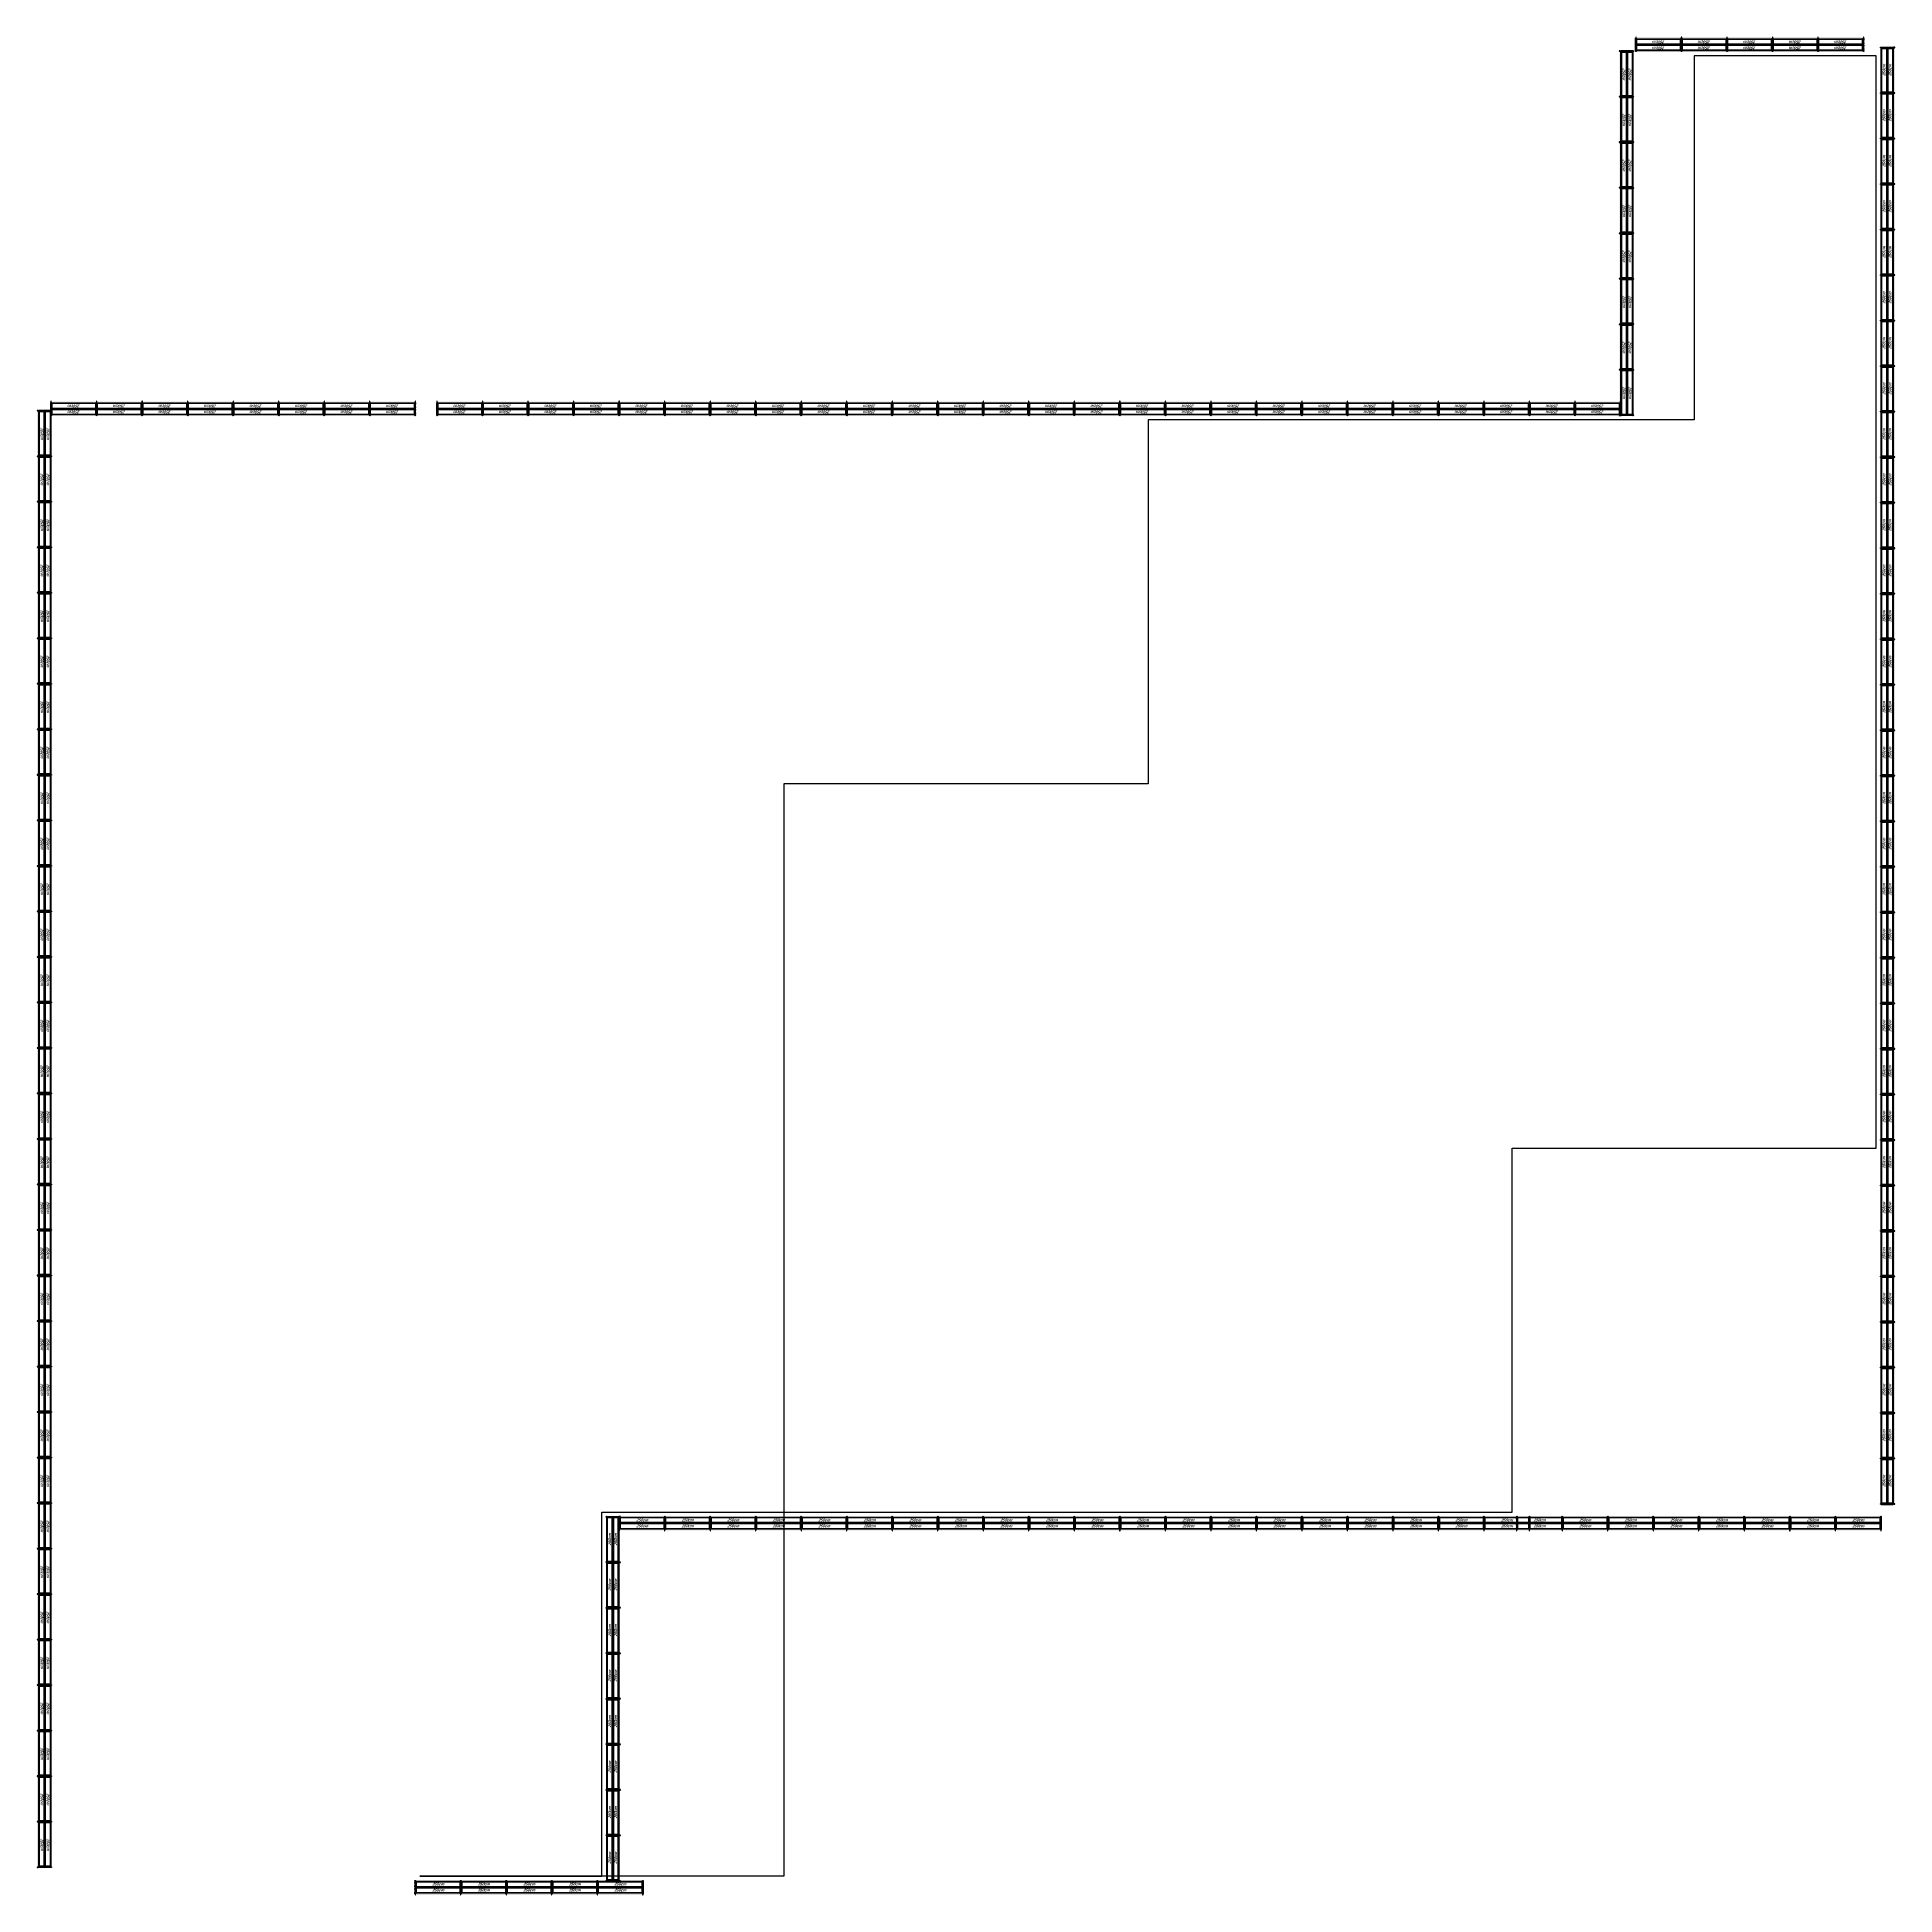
# Model space of a CAD drawing. Header units: centimetres. Extents: x -2102 to 8102, y -102 to 10102.
import ezdxf

# ---------------------------------------------------------------- set-up
doc = ezdxf.new("R2010")
doc.units = ezdxf.units.CM
doc.styles.add('BOLD_ARIAL', font='arialbd.ttf', dxfattribs={"oblique": 25})

# ---------------------------------------------------------------- blocks, each defined once
blk = doc.blocks.new('SCAFFOLD_250cm_0')
h = blk.add_hatch(color=9)
h.dxf.hatch_style = 1
h.paths.add_polyline_path([(64, 0), (63, -3), (63, -247), (64, -250), (65, -247), (65, -3)])
h = blk.add_hatch(color=8)
h.dxf.hatch_style = 1
h.paths.add_polyline_path([(74, 0), (75, -3), (75, -247), (74, -250), (73, -247), (73, -3)])
at = {"color": 6}
for p, q in [((2, 2), (67, 2)), ((2, -2), (67, -2)), ((2, -248), (67, -248)), ((2, -252), (67, -252))]:
    blk.add_line(p, q, dxfattribs=at)
at = {"color": 4}
for points in [[(2, -5), (4, -5), (4, 2), (8, 2), (8, -5), (23, -5), (23, 2), (27, 2), (27, -5), (34, -5), (34, -245), (32, -245), (32, -252), (28, -252), (28, -245), (13, -245), (13, -252), (9, -252), (9, -245), (2, -245), (2, -5), (34, -5), (34, -245), (5, -245), (5, -5), (4, -5), (4, -245), (32, -245), (32, -5), (32, -245), (2, -245)], [(35, -5), (38, -5), (38, 2), (42, 2), (42, -5), (56, -5), (56, 2), (60, 2), (60, -5), (68, -5), (68, -245), (66, -245), (66, -252), (62, -252), (62, -245), (46, -245), (46, -252), (42, -252), (42, -245), (35, -245), (35, -5), (68, -5), (68, -245), (38, -245), (38, -5), (38, -5), (38, -245), (65, -245), (65, -5), (66, -245), (35, -245)]]:
    blk.add_lwpolyline(points, close=True, dxfattribs=at)
at = {"color": 6}
for points in [[(66, -1), (61, -1), (61, 1), (66, 1)], [(72, -1), (77, -1), (77, 1), (72, 1)], [(66, -251), (61, -251), (61, -249), (66, -249)], [(72, -251), (77, -251), (77, -249), (72, -249)]]:
    blk.add_lwpolyline(points, close=True, dxfattribs=at)
at = {"color": 1}
for centre in [(0, 0), (69, 0), (0, -250), (69, -250)]:
    blk.add_circle(centre, 2.5, dxfattribs=at)
at = {"color": 7, "char_height": 15, "attachment_point": 5, "rotation": 90, "line_spacing_factor": 1.2, "style": 'BOLD_ARIAL'}
for insert in [(18, -125), (51, -125)]:
    blk.add_mtext('250cm', dxfattribs=dict(at, insert=insert))

msp = doc.modelspace()

# ---------------------------------------------------------------- linework, layer by layer
msp.add_lwpolyline([(0, 0), (1000, 0), (1000, 2000), (6000, 2000), (6000, 4000), (8000, 4000), (8000, 10000), (7000, 10000), (7000, 8000), (4000, 8000), (4000, 6000), (2000, 6000), (2000, 0), (0, 0)], close=True)

# ---------------------------------------------------------------- block references
for p, rotation in [((6680, 10025), 90), ((6930, 10025), 90), ((7180, 10025), 90), ((7430, 10025), 90), ((7680, 10025), 90), ((6665, 9775), 180), ((6665, 9525), 180), ((6665, 9275), 180), ((6665, 9025), 180), ((6665, 8775), 180), ((6665, 8525), 180), ((6665, 8275), 180), ((6665, 8025), 180), ((-2025, 8025), 90), ((-1775, 8025), 90), ((-1525, 8025), 90), ((-1275, 8025), 90), ((-1025, 8025), 90), ((-775, 8025), 90), ((-525, 8025), 90), ((-275, 8025), 90), ((95, 8025), 90), ((345, 8025), 90), ((595, 8025), 90), ((845, 8025), 90), ((1095, 8025), 90), ((1345, 8025), 90), ((1595, 8025), 90), ((1845, 8025), 90), ((2095, 8025), 90), ((2345, 8025), 90), ((2595, 8025), 90), ((2845, 8025), 90), ((3095, 8025), 90), ((3345, 8025), 90), ((3595, 8025), 90), ((3845, 8025), 90), ((4095, 8025), 90), ((4345, 8025), 90), ((4595, 8025), 90), ((4845, 8025), 90), ((5095, 8025), 90), ((5345, 8025), 90), ((5595, 8025), 90), ((5845, 8025), 90), ((6095, 8025), 90), ((6345, 8025), 90), ((-2025, 7800), 180), ((-2025, 7550), 180), ((-2025, 7300), 180), ((-2025, 7050), 180), ((-2025, 6800), 180), ((-2025, 6550), 180), ((-2025, 6300), 180), ((-2025, 6050), 180), ((-2025, 5800), 180), ((-2025, 5550), 180), ((-2025, 5300), 180), ((-2025, 5050), 180), ((-2025, 4800), 180), ((-2025, 4550), 180), ((-2025, 4300), 180), ((-2025, 4050), 180), ((-2025, 3800), 180), ((-2025, 3550), 180), ((-2025, 3300), 180), ((-2025, 3050), 180), ((-2025, 2800), 180), ((-2025, 2550), 180), ((-2025, 2300), 180), ((-2025, 2050), 180), ((-2025, 1800), 180), ((1345, 1975), 270), ((1595, 1975), 270), ((1845, 1975), 270), ((2095, 1975), 270), ((2345, 1975), 270), ((2595, 1975), 270), ((2845, 1975), 270), ((3095, 1975), 270), ((3345, 1975), 270), ((3595, 1975), 270), ((3845, 1975), 270), ((4095, 1975), 270), ((4345, 1975), 270), ((4595, 1975), 270), ((4845, 1975), 270), ((5095, 1975), 270), ((5345, 1975), 270), ((5595, 1975), 270), ((5845, 1975), 270), ((6095, 1975), 270), ((6275, 1975), 270), ((6525, 1975), 270), ((6775, 1975), 270), ((7025, 1975), 270), ((7275, 1975), 270), ((7525, 1975), 270), ((7775, 1975), 270), ((8025, 1975), 270), ((-2025, 1550), 180), ((-2025, 1300), 180), ((-2025, 1050), 180), ((-2025, 800), 180), ((-2025, 550), 180), ((-2025, 300), 180), ((-2025, 50), 180), ((225, -25), 270), ((475, -25), 270), ((725, -25), 270), ((975, -25), 270), ((1225, -25), 270)]:
    msp.add_blockref('SCAFFOLD_250cm_0', p, dxfattribs=dict(rotation=rotation))
for p in [(8025, 10045), (8025, 9795), (8025, 9545), (8025, 9295), (8025, 9045), (8025, 8795), (8025, 8545), (8025, 8295), (8025, 8045), (8025, 7795), (8025, 7545), (8025, 7295), (8025, 7045), (8025, 6795), (8025, 6545), (8025, 6295), (8025, 6045), (8025, 5795), (8025, 5545), (8025, 5295), (8025, 5045), (8025, 4795), (8025, 4545), (8025, 4295), (8025, 4045), (8025, 3795), (8025, 3545), (8025, 3295), (8025, 3045), (8025, 2795), (8025, 2545), (8025, 2295), (1025, 1975), (1025, 1725), (1025, 1475), (1025, 1225), (1025, 975), (1025, 725), (1025, 475), (1025, 225)]:
    msp.add_blockref('SCAFFOLD_250cm_0', p)

doc.saveas('drawing.dxf')
